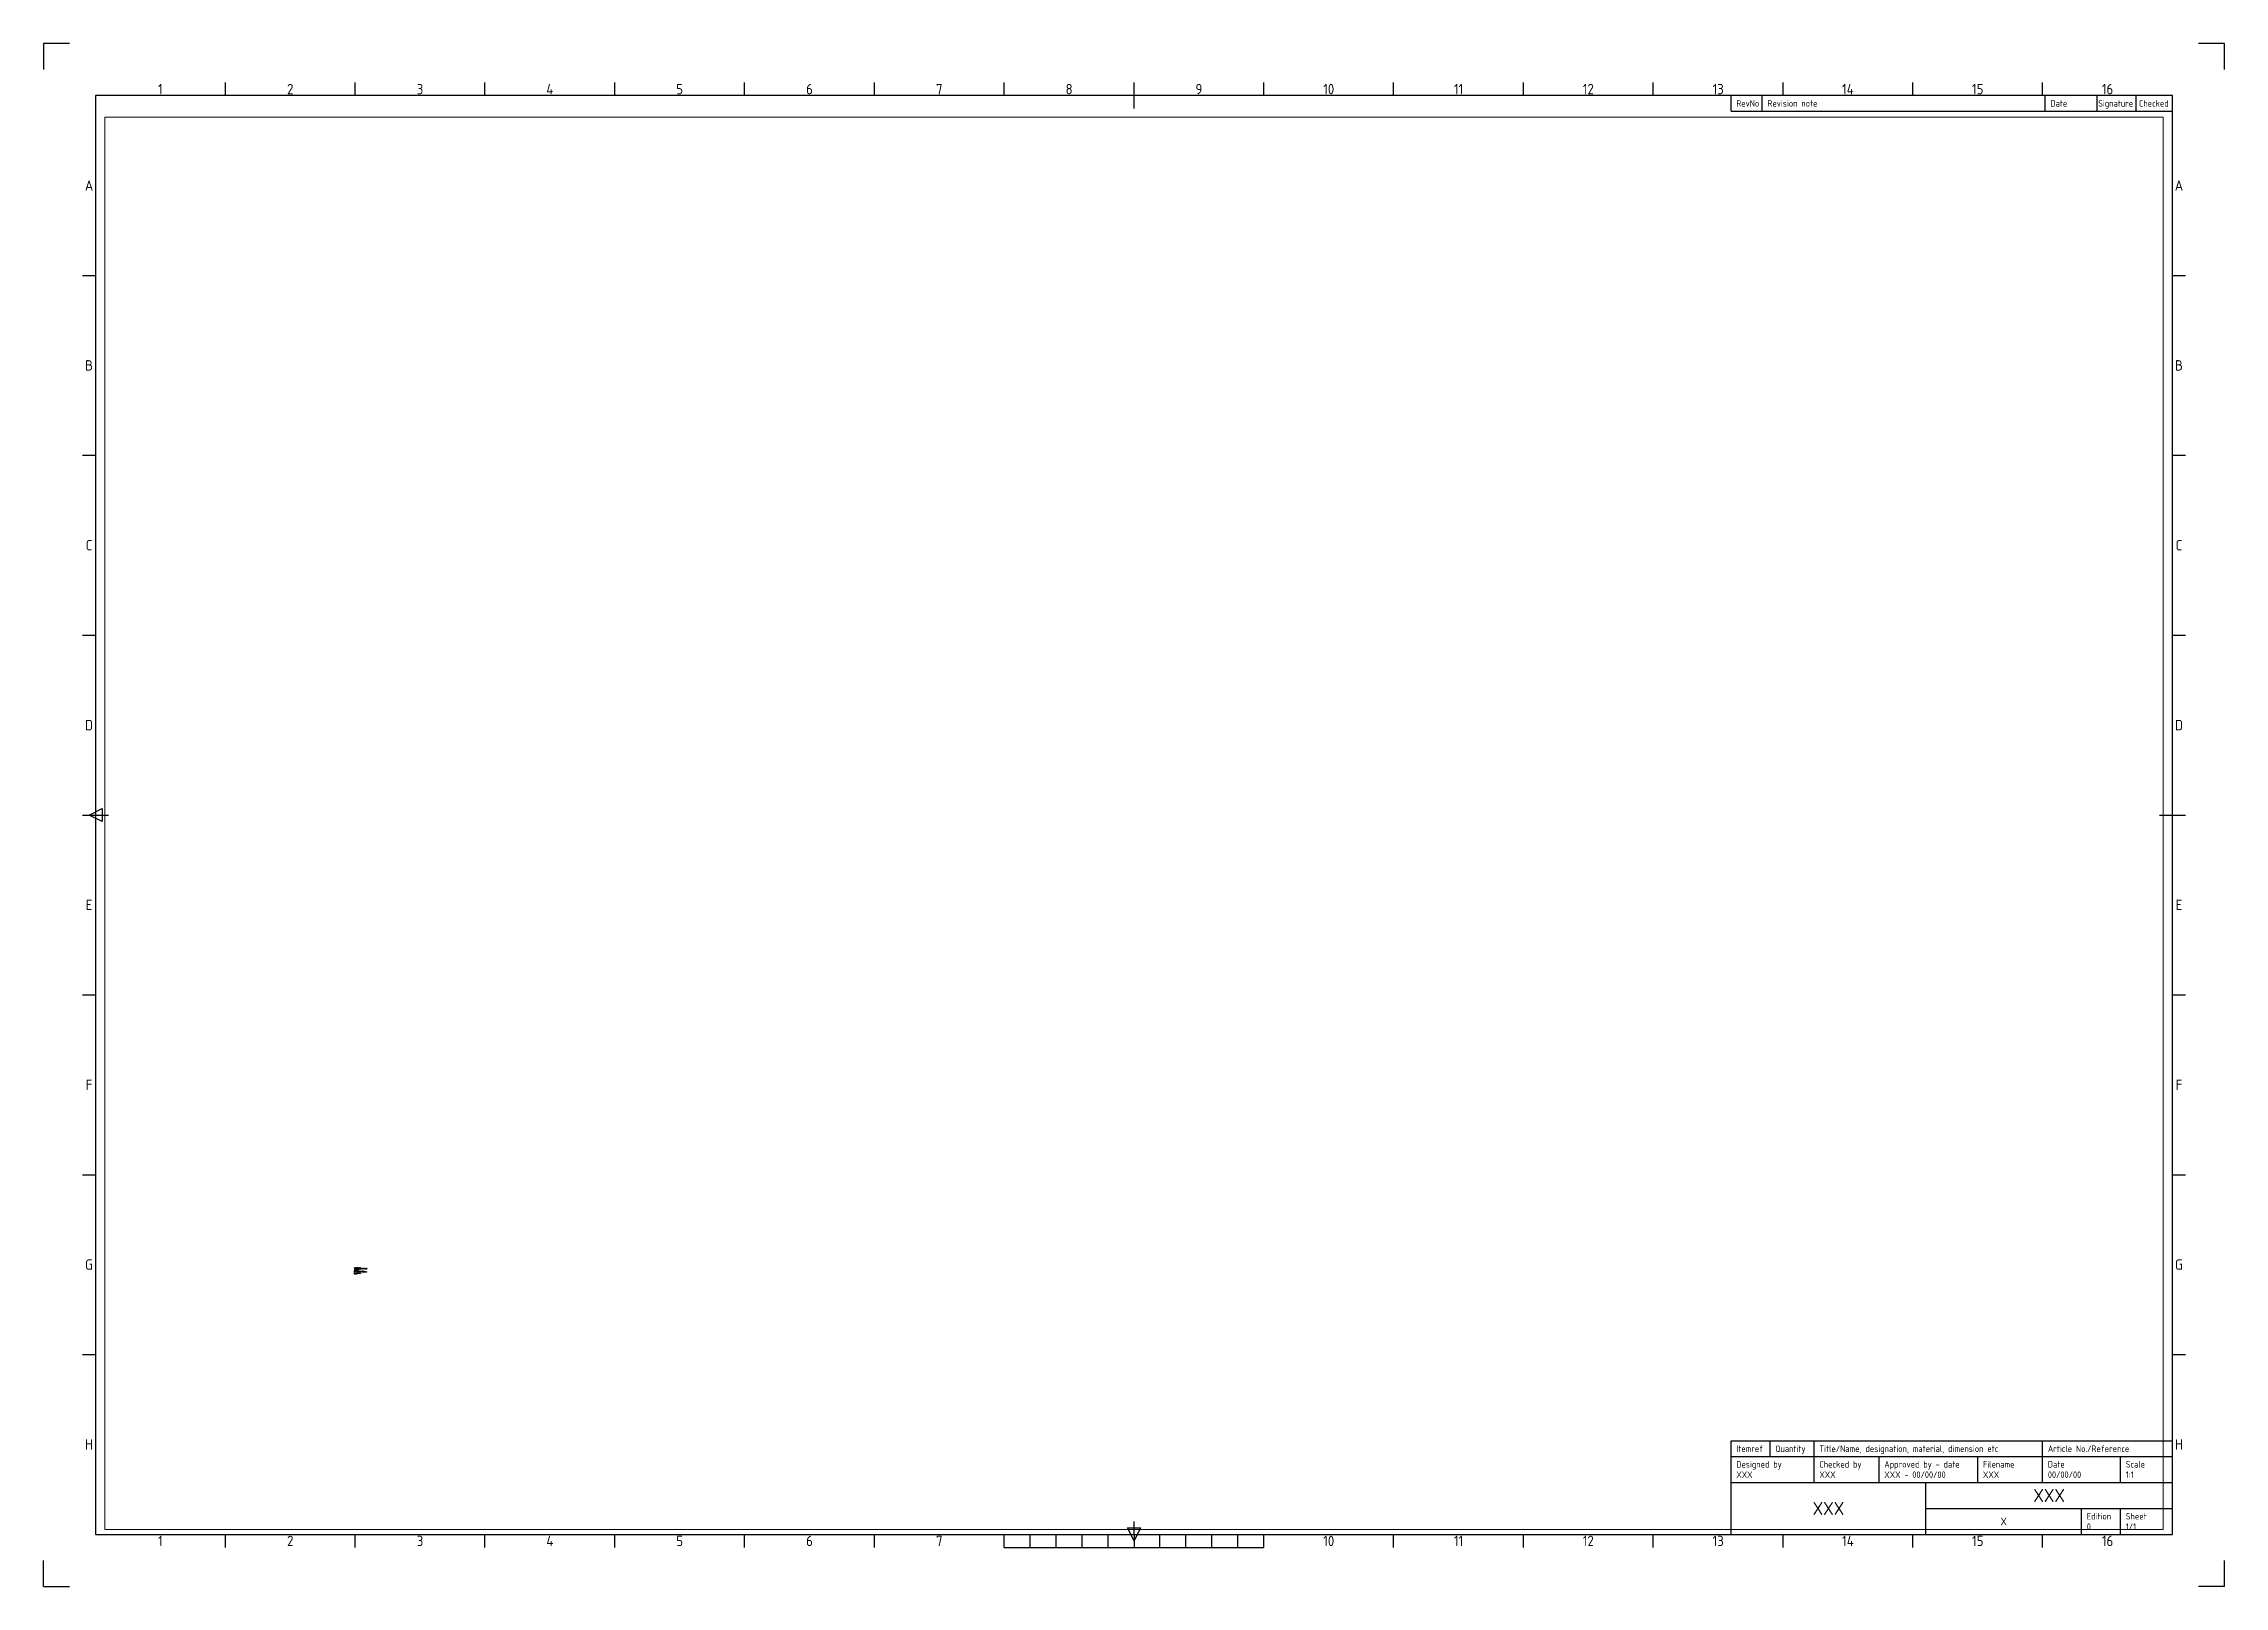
# Paper-space layout 'ISO A1-Layout' of a CAD drawing. Header units: millimetres. Extents: x 0 to 840, y 0 to 594.
# The model-space entities are those that its viewports show. They can reach past a viewport. Long polylines and large blocks are cut down to what shows.
import ezdxf
from ezdxf.enums import TextEntityAlignment as Align

# ---------------------------------------------------------------- set-up
doc = ezdxf.new("R2010")
doc.units = ezdxf.units.MM
doc.layers.add('Ansichtsfenster', color=5, linetype='Continuous')
doc.layers.add('Titelblock', color=7, linetype='Continuous')
doc.styles.add('ISO Proportional', font='isocp.shx')

# ---------------------------------------------------------------- blocks, each defined once
blk = doc.blocks.new('ISO A-Titelblock')
at = {"layer": 'Titelblock'}
for p, q in [((10, 594), (0, 594)), ((0, 594), (0, 584)), ((840, 594), (830, 594)), ((840, 584), (840, 594)), ((820, 574), (20, 574)), ((20, 574), (20, 20)), ((70, 574), (70, 579)), ((120, 574), (120, 579)), ((170, 574), (170, 579)), ((220, 574), (220, 579)), ((270, 574), (270, 579)), ((320, 574), (320, 579)), ((370, 574), (370, 579)), ((420, 569), (420, 579)), ((470, 574), (470, 579)), ((520, 574), (520, 579)), ((570, 574), (570, 579)), ((620, 574), (620, 579)), ((650, 568), (650, 574)), ((662, 568), (662, 574)), ((670, 574), (670, 579)), ((720, 574), (720, 579)), ((770, 574), (770, 579)), ((771, 568), (771, 574)), ((791, 568), (791, 574)), ((806, 568), (806, 574)), ((820, 20), (820, 574)), ((650, 568), (820, 568)), ((15, 504.75), (20, 504.75)), ((820, 504.75), (825, 504.75)), ((15, 435.5), (20, 435.5)), ((820, 435.5), (825, 435.5)), ((15, 366.25), (20, 366.25)), ((820, 366.25), (825, 366.25)), ((15, 297), (25, 297)), ((17.5, 297), (22.5, 299.5)), ((22.5, 294.5), (17.5, 297)), ((22.5, 299.5), (22.5, 294.5)), ((815, 297), (825, 297)), ((15, 227.75), (20, 227.75)), ((820, 227.75), (825, 227.75)), ((15, 158.5), (20, 158.5)), ((820, 158.5), (825, 158.5)), ((15, 89.25), (20, 89.25)), ((820, 89.25), (825, 89.25)), ((650, 56), (820, 56)), ((650, 50), (650, 56)), ((665, 50), (665, 56)), ((682, 50), (682, 56)), ((770, 50), (770, 56)), ((650, 50), (820, 50)), ((650, 20), (650, 50)), ((682, 40), (682, 50)), ((707, 40), (707, 50)), ((745, 40), (745, 50)), ((770, 40), (770, 50)), ((800, 40), (800, 50)), ((650, 40), (820, 40)), ((725, 20), (725, 40)), ((725, 30), (820, 30)), ((785, 20), (785, 30)), ((800, 20), (800, 30)), ((20, 20), (820, 20)), ((70, 15), (70, 20)), ((120, 15), (120, 20)), ((170, 15), (170, 20)), ((220, 15), (220, 20)), ((270, 15), (270, 20)), ((320, 15), (320, 20)), ((370, 15), (370, 20)), ((380, 15), (380, 20)), ((390, 15), (390, 20)), ((400, 15), (400, 20)), ((410, 15), (410, 20)), ((417.5, 22.5), (422.5, 22.5)), ((420, 17.5), (417.5, 22.5)), ((420, 20), (420, 25)), ((422.5, 22.5), (420, 17.5)), ((420, 20), (420, 15)), ((430, 15), (430, 20)), ((440, 15), (440, 20)), ((450, 15), (450, 20)), ((460, 15), (460, 20)), ((470, 15), (470, 20)), ((520, 15), (520, 20)), ((570, 15), (570, 20)), ((620, 15), (620, 20)), ((670, 15), (670, 20)), ((720, 15), (720, 20)), ((770, 15), (770, 20)), ((0, 0), (0, 10)), ((370, 15), (470, 15)), ((840, 0), (840, 10)), ((0, 0), (10, 0)), ((840, 0), (830, 0))]:
    blk.add_line(p, q, dxfattribs=at)
at = {"layer": 'Titelblock', "style": 'ISO Proportional'}
for s, p in [('1', (45, 576.5)), ('2', (95, 576.5)), ('3', (145, 576.5)), ('4', (195, 576.5)), ('5', (245, 576.5)), ('6', (295, 576.5)), ('7', (345, 576.5)), ('8', (395, 576.5)), ('9', (445, 576.5)), ('10', (495, 576.5)), ('11', (545, 576.5)), ('12', (595, 576.5)), ('13', (645, 576.5)), ('14', (695, 576.5)), ('15', (745, 576.5)), ('16', (795, 576.5)), ('A', (17.5, 539.375)), ('A', (822.5, 539.375)), ('B', (17.5, 470.125)), ('B', (822.5, 470.125)), ('C', (17.5, 400.875)), ('C', (822.5, 400.875)), ('D', (17.5, 331.625)), ('D', (822.5, 331.625)), ('E', (17.5, 262.375)), ('E', (822.5, 262.375)), ('F', (17.5, 193.125)), ('F', (822.5, 193.125)), ('G', (17.5, 123.875)), ('G', (822.5, 123.875)), ('H', (17.5, 54.625)), ('H', (822.5, 54.625)), ('1', (45, 17.5)), ('2', (95, 17.5)), ('3', (145, 17.5)), ('4', (195, 17.5)), ('5', (245, 17.5)), ('6', (295, 17.5)), ('7', (345, 17.5)), ('10', (495, 17.5)), ('11', (545, 17.5)), ('12', (595, 17.5)), ('13', (645, 17.5)), ('14', (695, 17.5)), ('15', (745, 17.5)), ('16', (795, 17.5))]:
    blk.add_text(s, height=4, dxfattribs=at).set_placement(p, align=Align.MIDDLE)
for s, p in [('RevNo', (652, 571)), ('Revision note', (664, 571)), ('Date', (773, 571)), ('Signature', (791.361, 571)), ('Checked', (807.083, 571)), ('Itemref', (652, 53)), ('Quantity', (667, 53)), ('Title/Name, designation, material, dimension etc', (684, 53)), ('Article No./Reference', (772, 53)), ('Designed by', (652, 47)), ('Checked by', (684, 47)), ('Approved by - date', (709, 47)), ('Filename', (747, 47)), ('Date', (772, 47)), ('Scale', (802, 47)), ('Edition', (787, 27)), ('Sheet', (802, 27))]:
    blk.add_text(s, height=2.5, dxfattribs=at).set_placement(p, align=Align.MIDDLE_LEFT)
at = {"layer": 'Titelblock', "style": 'ISO Proportional', "flags": 8}
for tag, p in [('DESIGNED_BY', (652, 43)), ('CHECKED_BY', (684, 43)), ('APPROVED_BY_DATE', (709, 43)), ('FILENAME', (747, 43)), ('DATE', (772, 43)), ('SCALE', (802, 43)), ('EDITION', (787, 23)), ('SHEET', (802, 23))]:
    blk.add_attdef(tag, text='', height=2.5, dxfattribs=at).set_placement(p, align=Align.MIDDLE_LEFT)
for tag, height, p in [('TITLE', 5, (772.5, 35)), ('OWNER', 5, (687.5, 30)), ('DRAWING_NUMBER', 3, (755, 25))]:
    blk.add_attdef(tag, text='', height=height, dxfattribs=at).set_placement(p, align=Align.MIDDLE)

msp = doc.modelspace()

# ---------------------------------------------------------------- linework, layer by layer
for p, q in [((63, 10), (64, 9)), ((64, 5), (65, 5)), ((69, 9), (70, 9)), ((72, 6), (72, 5)), ((76, 9), (76, 9)), ((76, 7), (76, 7)), ((85, 11), (83, 7)), ((85, 11), (83, 7)), ((83, 7), (85, 7)), ((83, 7), (85, 7)), ((83, 7), (83, 7)), ((85, 11), (85, 11)), ((85, 8), (85, 8)), ((85, 7), (86, 7)), ((85, 5), (85, 5)), ((86, 7), (86, 7)), ((92, 11), (89, 11)), ((89, 11), (89, 8)), ((89, 7), (90, 7)), ((92, 10), (92, 11)), ((92, 8), (92, 7)), ((98, 10), (99, 10)), ((102, 10), (103, 10)), ((103, 5), (104, 5)), ((116, 7), (116, 6))]:
    msp.add_line(p, q)
for points in [[(19, 16), (17, 16), (17, 15), (15, 15), (17, 21), (19, 21), (22, 15), (20, 15), (19, 16)], [(17, 24), (19, 30), (20, 30), (23, 24), (22, 24), (21, 25), (19, 25), (18, 24), (17, 24)], [(22, 34), (20, 34), (20, 33), (18, 33), (20, 39), (22, 39), (25, 33), (23, 33), (22, 34)], [(19, 17), (18, 19), (18, 17), (19, 17)], [(22, 36), (21, 38), (21, 36), (22, 36)], [(32, 39), (34, 39), (34, 33), (32, 33), (32, 39)], [(39, 34), (37, 34), (36, 33), (35, 33), (37, 39), (39, 39), (41, 33), (39, 33), (39, 34)], [(38, 36), (38, 38), (37, 36), (38, 36)], [(42, 39), (43, 39), (43, 35), (46, 35), (46, 33), (42, 33), (42, 39)], [(50, 24), (50, 30), (54, 30), (54, 29), (51, 29), (51, 27), (54, 27), (54, 26), (51, 26), (51, 24), (54, 24), (54, 24), (50, 24)], [(53, 21), (58, 21), (58, 19), (55, 19), (55, 18), (58, 18), (58, 17), (55, 17), (55, 16), (58, 16), (58, 15), (53, 15), (53, 21)], [(58, 24), (58, 30), (62, 30), (62, 29), (59, 29), (59, 27), (62, 27), (62, 26), (59, 26), (59, 24), (58, 24)], [(62, 21), (66, 21), (66, 19), (64, 19), (64, 18), (66, 18), (66, 17), (64, 17), (64, 15), (62, 15), (62, 21)], [(74, 24), (74, 30), (75, 30), (75, 27), (78, 27), (78, 30), (79, 30), (79, 24), (78, 24), (78, 26), (75, 26), (75, 24), (74, 24)], [(80, 21), (82, 21), (82, 19), (84, 19), (84, 21), (86, 21), (86, 15), (84, 15), (84, 17), (82, 17), (82, 15), (80, 15), (80, 21)], [(83, 24), (83, 30), (83, 30), (83, 24), (83, 24)], [(90, 21), (92, 21), (92, 15), (90, 15), (90, 21)], [(94, 24), (94, 30), (94, 30), (94, 27), (97, 30), (99, 30), (96, 27), (99, 24), (98, 24), (95, 27), (94, 26), (94, 24), (94, 24)], [(102, 24), (102, 30), (102, 30), (102, 24), (105, 24), (105, 24), (102, 24)], [(104, 21), (106, 21), (106, 18), (108, 21), (111, 21), (108, 18), (111, 15), (108, 15), (107, 17), (106, 16), (106, 15), (104, 15), (104, 21)], [(114, 21), (116, 21), (116, 16), (119, 16), (119, 15), (114, 15), (114, 21)], [(118, 24), (118, 30), (118, 30), (122, 25), (122, 30), (122, 30), (122, 24), (122, 24), (118, 28), (118, 24), (118, 24)], [(122, 21), (125, 21), (126, 17), (127, 21), (129, 21), (129, 15), (128, 15), (128, 19), (126, 15), (125, 15), (124, 19), (124, 15), (122, 15), (122, 21)], [(133, 21), (135, 21), (137, 17), (137, 21), (139, 21), (139, 15), (137, 15), (135, 18), (135, 15), (133, 15), (133, 21)], [(169, 24), (169, 29), (167, 29), (167, 30), (172, 30), (172, 29), (170, 29), (170, 24), (169, 24)], [(189, 21), (195, 21), (195, 19), (193, 19), (193, 15), (191, 15), (191, 19), (189, 19), (189, 21)], [(208, 21), (209, 21), (211, 16), (212, 21), (214, 21), (212, 15), (210, 15), (208, 21)], [(217, 21), (219, 21), (219, 17), (220, 21), (222, 21), (223, 17), (223, 21), (225, 21), (224, 15), (222, 15), (221, 18), (220, 15), (218, 15), (217, 21)], [(228, 21), (230, 21), (231, 19), (232, 21), (234, 21), (233, 18), (235, 15), (232, 15), (231, 17), (230, 15), (228, 15), (230, 18), (228, 21)], [(237, 21), (239, 21), (241, 19), (242, 21), (244, 21), (242, 17), (242, 15), (240, 15), (240, 17), (237, 21)], [(247, 21), (252, 21), (252, 19), (249, 16), (252, 16), (252, 15), (247, 15), (247, 16), (250, 19), (247, 19), (247, 21)]]:
    msp.add_lwpolyline(points, close=True)
for points in [[(17, 82), (19, 88), (19, 88), (21, 82)], [(17, 54), (18, 55), (19, 55), (19, 49)], [(18, 84), (21, 84)], [(18, 69), (19, 70), (19, 70), (19, 64)], [(23, 97), (23, 93)], [(30, 97), (32, 93), (32, 93), (33, 97)], [(36, 73), (36, 79)], [(44, 97), (45, 97)], [(46, 70), (44, 66), (47, 66)], [(46, 55), (44, 51), (46, 51)], [(47, 93), (46, 97)], [(46, 67), (46, 64)], [(46, 52), (46, 49)], [(61, 82), (58, 82), (58, 88), (61, 88)], [(58, 85), (60, 85)], [(58, 79), (58, 73)], [(63, 10), (64, 11), (65, 11), (65, 5)], [(64, 9), (64, 10), (64, 10), (64, 5)], [(67, 82), (67, 88), (70, 88)], [(67, 85), (70, 85)], [(70, 55), (70, 55), (73, 55), (73, 55), (71, 49)], [(71, 70), (71, 70), (73, 70), (73, 70), (72, 64)], [(74, 77), (75, 77)], [(85, 8), (85, 7)], [(85, 8), (85, 7)], [(85, 7), (85, 5)], [(85, 7), (86, 7)], [(85, 7), (85, 5)], [(86, 99), (86, 93), (88, 93)], [(87, 82), (87, 88)], [(87, 85), (90, 85)], [(90, 88), (90, 82)], [(92, 10), (90, 10), (90, 9)], [(91, 73), (91, 79)], [(94, 98), (95, 99), (95, 99), (95, 93)], [(97, 88), (97, 82)], [(97, 54), (98, 55), (98, 55), (98, 49)], [(98, 69), (99, 70), (99, 70), (99, 64)], [(101, 79), (101, 79)], [(101, 77), (101, 73)], [(102, 10), (102, 11), (106, 11), (106, 10), (104, 5)], [(103, 10), (103, 10), (105, 10), (105, 10), (103, 5)], [(107, 99), (107, 93)], [(108, 79), (108, 79)], [(109, 93), (109, 99), (109, 99), (112, 93), (112, 93), (112, 99)], [(113, 88), (113, 82)], [(113, 84), (116, 88)], [(114, 99), (117, 99)], [(115, 99), (115, 93)], [(115, 86), (116, 82)], [(115, 79), (115, 73)], [(115, 74), (118, 77)], [(116, 75), (118, 73)], [(122, 93), (119, 93), (119, 99), (122, 99)], [(119, 96), (121, 96)], [(123, 88), (123, 82), (125, 82)], [(125, 96), (127, 93)], [(129, 93), (129, 99), (129, 99), (132, 93), (132, 93), (132, 99)], [(132, 82), (132, 88), (132, 88), (134, 84), (134, 84), (136, 88), (136, 88), (136, 82)], [(132, 77), (132, 73)], [(143, 82), (143, 88), (143, 88), (146, 82), (146, 82), (146, 88)], [(144, 73), (144, 77)], [(163, 77), (163, 71)], [(175, 83), (176, 82)], [(175, 77), (175, 71)], [(182, 77), (182, 73)], [(185, 85), (186, 82)], [(199, 77), (200, 77)], [(202, 88), (205, 88)], [(203, 88), (203, 82)], [(209, 77), (209, 73)], [(216, 77), (217, 73), (217, 73), (218, 77)], [(224, 88), (222, 82), (222, 82), (221, 88)], [(224, 77), (225, 73), (225, 73), (226, 77), (227, 77), (228, 73), (228, 73), (229, 77)], [(235, 88), (234, 82), (234, 82), (232, 88), (232, 88), (231, 82), (231, 82), (229, 88)], [(237, 77), (235, 73)], [(237, 73), (235, 77)], [(244, 88), (241, 82)], [(244, 82), (241, 88)], [(245, 73), (243, 77)], [(251, 84), (250, 88)], [(253, 88), (251, 84), (251, 82)], [(252, 77), (255, 77), (255, 77), (252, 73), (252, 73), (255, 73)], [(259, 88), (262, 88), (262, 88), (259, 82), (259, 82), (262, 82)], [(13, -12), (14, -9), (14, -9), (15, -12)], [(13, -11), (15, -11)], [(13, -18), (14, -18), (14, -18), (14, -21)], [(23, -17), (23, -14)], [(27, -18), (26, -20), (28, -20)], [(28, -19), (28, -21)], [(35, -12), (33, -12), (33, -9), (35, -9)], [(33, -11), (34, -11)], [(33, -14), (33, -17)], [(38, -12), (38, -9), (39, -9)], [(38, -11), (39, -11)], [(40, -18), (40, -18), (41, -18), (41, -18), (40, -21)], [(41, -15), (42, -15)], [(48, -12), (48, -9)], [(48, -11), (49, -11)], [(49, -9), (49, -12)], [(50, -17), (50, -14)], [(53, -9), (53, -12)], [(53, -18), (54, -18), (54, -18), (54, -21)], [(55, -14), (55, -14)], [(55, -15), (55, -17)], [(58, -14), (58, -14)], [(61, -9), (61, -12)], [(61, -11), (62, -9)], [(62, -10), (63, -12)], [(62, -14), (62, -17)], [(62, -16), (63, -15)], [(63, -15), (63, -17)], [(66, -9), (66, -12), (67, -12)], [(70, -12), (70, -9), (70, -9), (71, -11), (71, -11), (72, -9), (72, -9), (72, -12)], [(70, -15), (70, -17)], [(76, -12), (76, -9), (76, -9), (77, -12), (77, -12), (77, -9)], [(76, -17), (76, -15)], [(86, -15), (86, -18)], [(92, -12), (92, -12)], [(92, -15), (92, -18)], [(95, -15), (95, -17)], [(97, -11), (97, -12)], [(104, -15), (104, -15)], [(105, -9), (107, -9)], [(106, -9), (106, -12)], [(109, -15), (109, -17)], [(112, -15), (113, -17), (113, -17), (113, -15)], [(116, -9), (116, -12), (115, -12), (115, -9)], [(116, -15), (117, -17), (117, -17), (118, -15), (118, -15), (118, -17), (118, -17), (119, -15)], [(122, -9), (121, -12), (121, -12), (121, -9), (120, -9), (120, -12), (120, -12), (119, -9)], [(123, -15), (122, -17)], [(123, -17), (122, -15)], [(126, -9), (125, -12)], [(126, -12), (125, -9)], [(127, -17), (126, -15)], [(130, -11), (129, -9)], [(131, -9), (130, -11), (130, -12)], [(130, -15), (132, -15), (132, -15), (130, -17), (130, -17), (132, -17)], [(134, -9), (135, -9), (135, -9), (134, -12), (134, -12), (135, -12)]]:
    msp.add_lwpolyline(points)
for points in [[(19, 96), (21, 96), (21, 94, -0.414214), (19, 93, -0.414214), (18, 94), (18, 97, -0.39374), (19, 99, -0.393885), (21, 97)], [(23, 96, -0.056491), (23, 96, -0.077347), (23, 97, -0.090515), (23, 97, -0.083373), (24, 97, -0.153943), (24, 97, -0.128461), (24, 96)], [(25, 54, -0.413934), (27, 55, -0.414213), (28, 54, -0.057375), (28, 54, -0.072642), (28, 54), (26, 50), (26, 49), (28, 49)], [(29, 93, -0.081656), (28, 93, -0.101462), (27, 93, -0.095185), (27, 93, -0.093951), (26, 93, -0.099901), (26, 93, -0.082275), (26, 94, -0.096629), (26, 94, -0.091947), (26, 95, -0.10681), (27, 95, -0.054681), (27, 95, 0.053006), (28, 95, 0.133952), (28, 95, 0.067613), (29, 96, 0.096281), (29, 96, 0.105957), (29, 96, 0.091037), (28, 96, 0.095613), (28, 97, 0.09785), (27, 97, 0.054625), (27, 97, 0.066346), (27, 97, 0.070989), (26, 96, 0.065223), (26, 96)], [(26, 69, -0.413934), (27, 70, -0.414213), (29, 69, -0.057375), (29, 69, -0.072642), (28, 69), (26, 65), (26, 64), (29, 64)], [(29, 73, -0.081656), (28, 73, -0.101462), (28, 73, -0.095185), (27, 73, -0.093951), (27, 73, -0.099901), (27, 73, -0.082275), (27, 74, -0.096629), (27, 74, -0.091947), (27, 75, -0.10681), (27, 75, -0.054681), (28, 75, 0.053006), (29, 75, 0.133952), (29, 75, 0.067613), (29, 76, 0.096281), (29, 76, 0.105957), (29, 76, 0.091037), (29, 77, 0.095613), (28, 77, 0.09785), (28, 77, 0.054625), (28, 77, 0.066346), (27, 77, 0.070989), (27, 77, 0.065223), (27, 76)], [(28, 88), (29, 88, -0.105322), (30, 88, -0.097395), (30, 87, -0.093017), (31, 87, -0.096785), (31, 86, -0.19899), (30, 85, -0.094908), (30, 85, -0.098333), (29, 85), (28, 85)], [(29, 85, -0.097966), (30, 85, -0.096668), (30, 84, -0.091695), (31, 84, -0.098648), (31, 83, -0.098558), (31, 83, -0.097817), (30, 82, -0.193128), (29, 82), (28, 82), (28, 88)], [(29, 96), (29, 93, 0.073572), (29, 93, 0.111443), (29, 93, 0.121344), (29, 93, 0.088361), (29, 93)], [(29, 76), (29, 73, 0.073572), (29, 73, 0.111443), (29, 73, 0.121344), (29, 73, 0.088361), (30, 73)], [(35, 96, -0.413928), (36, 97, -0.414214), (37, 96), (37, 94, -0.414784), (36, 93, -0.415069), (35, 94), (35, 96)], [(35, 69, -0.414061), (36, 70, -0.414068), (38, 69), (38, 69, -0.476431), (36, 68, -0.457716), (38, 66), (38, 66, -0.412562), (36, 64, -0.412539), (35, 66)], [(35, 54, -0.414061), (36, 55, -0.414068), (37, 54), (37, 54, -0.476431), (36, 53, -0.457716), (37, 51), (37, 51, -0.412562), (36, 49, -0.412539), (35, 51)], [(36, 76, -0.414214), (38, 77, -0.414214), (39, 76), (39, 74, -0.413929), (38, 73, -0.413929), (36, 74)], [(41, 83, -0.185722), (40, 82, -0.189144), (39, 82, -0.188691), (38, 82, -0.185217), (38, 83), (38, 86, -0.186359), (38, 87, -0.189849), (39, 88, -0.190463), (40, 88, -0.18706), (41, 87)], [(42, 96, 0.08533), (41, 97, 0.113452), (41, 97, 0.090468), (40, 97, 0.111024), (40, 96, 0.09107), (39, 96, 0.104148), (39, 96, 0.237883), (40, 95, 0.080942), (40, 95, 0.049379), (41, 95, -0.049424), (41, 95, -0.080221), (42, 95, -0.233735), (42, 94, -0.086692), (42, 93, -0.094873), (42, 93, -0.097622), (41, 93, -0.084354), (41, 93, -0.053184), (40, 93, -0.072745), (40, 93, -0.086944), (39, 93, -0.083307), (39, 93)], [(44, 98), (44, 93, 0.082562), (44, 93, 0.111391), (44, 93, 0.106519), (44, 93, 0.074742), (45, 93)], [(49, 97), (47, 91, -0.078125), (47, 91, -0.086713), (47, 91, -0.07711), (46, 91, -0.058294), (46, 91)], [(48, 74, -0.414214), (47, 73, -0.414214), (46, 74), (46, 76, -0.414356), (47, 77, -0.414356), (48, 76)], [(48, 82), (48, 88), (49, 88, -0.210173), (50, 88, -0.206044), (51, 87), (51, 83, -0.205965), (50, 82, -0.210092), (49, 82), (48, 82)], [(50, 99), (50, 93, 0.078886), (50, 93, 0.111541), (50, 93, 0.112204), (51, 93, 0.079921), (51, 93), (51, 93)], [(55, 93, -0.332366), (54, 93, -0.332296), (53, 94), (53, 96, -0.415214), (54, 97, -0.4152), (55, 96), (55, 95), (53, 95)], [(56, 70), (53, 70), (53, 68, -0.05962), (54, 68, -0.071806), (54, 68, -0.074385), (54, 68, -0.065302), (54, 68), (54, 68, -0.41149), (56, 67), (56, 66, -0.414505), (55, 64, -0.414505), (53, 66)], [(55, 55), (53, 55), (53, 53, -0.05962), (53, 53, -0.071806), (53, 53, -0.074385), (54, 53, -0.065302), (54, 53), (54, 53, -0.41149), (55, 52), (55, 51, -0.414505), (54, 49, -0.414505), (53, 51)], [(58, 74, -0.414214), (56, 73, -0.414214), (55, 74), (55, 76, -0.414499), (56, 77, -0.414499), (58, 76)], [(65, 96, -0.414214), (64, 95, -0.414214), (62, 96), (62, 98, -0.414214), (64, 99, -0.414214), (65, 98), (65, 94, -0.386654), (64, 93, -0.386998), (62, 94)], [(62, 67), (62, 67, -0.416462), (63, 68, -0.416462), (65, 67), (65, 66), (65, 66, -0.415899), (63, 64, -0.415899), (62, 66), (62, 69, -0.377724), (63, 70, -0.377613), (65, 69)], [(62, 52), (62, 52, -0.416462), (63, 53, -0.416462), (64, 52), (64, 51), (64, 51, -0.415899), (63, 49, -0.415899), (62, 51), (62, 54, -0.377724), (63, 55, -0.377613), (64, 54)], [(67, 73, -0.332366), (66, 73, -0.332296), (65, 74), (65, 76, -0.415214), (66, 77, -0.4152), (67, 76), (67, 75), (65, 75)], [(67, 97), (67, 98, -0.414214), (68, 99, -0.414214), (69, 98), (69, 97, -0.414661), (68, 96, -0.414662), (67, 97)], [(67, 94), (67, 95, -0.414214), (68, 96, -0.414214), (69, 95), (69, 94, -0.414214), (68, 93, -0.414214), (67, 94)], [(69, 9, -0.413934), (70, 11, -0.414641), (72, 9, -0.057697), (72, 9, -0.073379), (72, 9), (70, 6), (72, 6)], [(70, 9, -0.413934), (70, 10, -0.414213), (71, 9, -0.057375), (71, 9, -0.072642), (71, 9), (69, 6), (69, 5), (72, 5)], [(74, 73), (74, 78, -0.083916), (75, 78, -0.105281), (75, 79, -0.096472), (75, 79, -0.068604), (75, 79)], [(76, 9, -0.414061), (77, 11, -0.412317), (79, 9), (79, 9, -0.267949), (79, 8, -0.267949), (79, 7), (79, 7, -0.41237), (77, 5, -0.412539), (76, 7, -0.412539)], [(76, 9, -0.407766), (77, 10, -0.414068), (78, 9), (78, 9, -0.476431), (77, 8, -0.457716), (78, 7), (78, 7, -0.412562), (77, 6, -0.40954), (76, 7)], [(78, 85), (80, 85), (80, 83, -0.196991), (79, 82, -0.200835), (78, 82, -0.200835), (77, 82, -0.196991), (77, 83), (77, 86, -0.187889), (77, 87, -0.191441), (78, 88, -0.191976), (79, 88, -0.188472), (80, 87)], [(79, 54), (79, 54, -0.414214), (81, 55, -0.414214), (82, 54), (82, 54, -0.414661), (81, 53, -0.414662), (79, 54)], [(79, 51), (79, 51, -0.414214), (81, 53, -0.414214), (82, 51), (82, 51, -0.414214), (81, 49, -0.414214), (79, 51)], [(80, 69), (80, 69, -0.414214), (81, 70, -0.414214), (82, 69), (82, 69, -0.414661), (81, 68, -0.414662), (80, 69)], [(80, 66), (80, 66, -0.414214), (81, 68, -0.414214), (82, 66), (82, 66, -0.414214), (81, 64, -0.414214), (80, 66)], [(84, 97, 0.083014), (83, 98, 0.088226), (83, 98, 0.092599), (83, 99, 0.087907), (82, 99, 0.094155), (82, 99, 0.095498), (81, 98, 0.099854), (81, 98, 0.096567), (81, 97, 0.101191), (81, 97, 0.091071), (81, 97, 0.065429), (81, 96, 0.043685), (82, 96, -0.0467), (83, 96, -0.068065), (83, 95, -0.090181), (84, 95, -0.095122), (84, 94, -0.100539), (83, 94, -0.102662), (83, 93, -0.097327), (83, 93, -0.098191), (82, 93, -0.195352), (81, 93, -0.103215), (81, 94, -0.099156), (81, 94)], [(84, 74, -0.413927), (83, 73, -0.414214), (82, 74), (82, 76, -0.414214), (83, 77, -0.413927), (84, 76)], [(84, 77), (84, 72, -0.334651), (83, 71, -0.334293), (82, 71)], [(91, 53, -0.414214), (90, 52, -0.414214), (88, 53), (88, 54, -0.414214), (90, 55, -0.414214), (91, 54), (91, 51, -0.386654), (90, 49, -0.386998), (89, 50)], [(92, 68, -0.414214), (90, 67, -0.414214), (89, 68), (89, 69, -0.414214), (90, 70, -0.414214), (92, 69), (92, 66, -0.386654), (90, 64, -0.386998), (89, 65)], [(92, 99), (90, 99), (90, 96, -0.05962), (90, 96, -0.071806), (90, 96, -0.074385), (91, 97, -0.065302), (91, 97), (91, 97, -0.41149), (92, 95), (92, 94, -0.414505), (91, 93, -0.414505), (90, 94)], [(90, 8, -0.05962), (90, 8, -0.071806), (90, 9, -0.074385), (90, 9, -0.065302), (91, 9), (91, 9, -0.41149), (92, 8), (92, 7, -0.414505), (91, 6, -0.414505), (90, 7)], [(91, 76, -0.414214), (93, 77, -0.414214), (94, 76), (94, 73)], [(96, 9, -0.658262), (99, 8), (99, 7, -0.41547), (97, 5, -0.41547), (96, 7), (96, 8, -0.267949), (96, 8), (96, 9, -0.379309), (97, 11, -0.377613), (99, 10, -0.377613)], [(96, 9), (96, 9, -0.377724), (97, 10, -0.377613), (98, 10)], [(96, 8), (96, 8, -0.416462), (97, 9, -0.416462), (98, 8), (98, 7), (98, 7, -0.415899), (97, 6, -0.415899), (96, 7), (96, 8)], [(97, 98, -0.414061), (98, 99, -0.414068), (100, 98), (100, 97, -0.476431), (98, 96, -0.457716), (100, 95), (100, 94, -0.412562), (98, 93, -0.412539), (97, 94)], [(100, 51), (100, 54, -0.414214), (102, 55, -0.414214), (103, 54), (103, 51, -0.414214), (102, 49, -0.414214), (100, 51)], [(101, 66), (101, 69, -0.414214), (102, 70, -0.414214), (103, 69), (103, 66, -0.414214), (102, 64, -0.414214), (101, 66)], [(106, 88), (106, 83, -0.179255), (106, 82, -0.182508), (105, 82, -0.183318), (104, 82, -0.180292), (103, 83)], [(108, 77), (108, 71, -0.211178), (108, 71, -0.072213), (108, 71, -0.053417), (108, 71)], [(109, 8, -0.138617), (109, 9), (109, 9, -0.414214), (111, 11, -0.414214), (112, 9), (112, 9, -0.139191), (112, 8, -0.139191)], [(112, 8, -0.154347), (112, 7), (112, 7, -0.414214), (111, 5, -0.414214), (109, 7), (109, 7, -0.154347), (109, 8, -0.154347)], [(110, 9), (110, 9, -0.414214), (111, 10, -0.414214), (111, 9), (111, 9, -0.414661), (111, 8, -0.414662), (110, 9)], [(110, 7), (110, 7, -0.414214), (111, 8, -0.414214), (111, 7), (111, 7, -0.414214), (111, 6, -0.414214), (110, 7)], [(116, 7, -0.267949), (116, 9), (116, 9, -0.414214), (117, 11, -0.414214), (119, 9), (119, 7, -0.383859), (118, 5, -0.386998), (116, 6, -0.386998)], [(118, 9, -0.414214), (117, 8, -0.414214), (116, 9), (116, 9, -0.414214), (117, 10, -0.414214), (118, 9), (118, 9)], [(118, 7, -0.148429), (117, 7, -0.176219), (116, 7, -0.267949)], [(118, 7), (118, 7, -0.386654), (117, 6, -0.386998), (116, 7)], [(123, 7), (123, 9, -0.414214), (124, 10, -0.414214), (125, 9), (125, 7, -0.414214), (124, 6, -0.414214), (123, 7)], [(124, 93), (124, 99), (125, 99, -0.414214), (127, 97, -0.414214), (125, 96), (124, 96)], [(124, 79), (124, 74, 0.078886), (124, 73, 0.111541), (124, 73, 0.112204), (125, 73, 0.079921), (125, 73), (125, 73)], [(132, 76, -0.096867), (132, 76, -0.096459), (132, 76, -0.095709), (132, 77, -0.091737), (133, 77, -0.095922), (133, 77, -0.103019), (134, 76, -0.0956), (134, 76, -0.099845), (134, 76), (134, 73)], [(134, 76, -0.098259), (134, 76, -0.09777), (134, 77, -0.095525), (135, 77, -0.091509), (135, 77, -0.092787), (136, 77, -0.102139), (136, 77, -0.096583), (136, 76, -0.095891), (137, 76), (137, 73)], [(144, 76, -0.414214), (145, 77, -0.414214), (146, 76), (146, 73)], [(153, 83), (153, 86, -0.196991), (154, 87, -0.200835), (155, 88, -0.200835), (156, 87, -0.196991), (156, 86), (156, 83, -0.196991), (156, 82, -0.200835), (155, 82, -0.200835), (154, 82, -0.196991), (153, 83)], [(153, 76, -0.413928), (154, 77, -0.414214), (156, 76), (156, 74, -0.414784), (154, 73, -0.415069), (153, 74), (153, 76)], [(163, 82), (163, 88), (165, 88, -0.200835), (166, 87, -0.196991), (166, 86, -0.196991), (166, 85, -0.200835), (165, 85), (163, 85)], [(163, 76, -0.413928), (164, 77, -0.414214), (165, 76), (165, 74, -0.414784), (164, 73, -0.415069), (163, 74)], [(175, 74, -0.414214), (174, 73, -0.414214), (172, 74), (172, 76, -0.414499), (174, 77, -0.414499), (175, 76)], [(173, 83), (173, 86, -0.196991), (173, 87, -0.200835), (175, 88, -0.200835), (176, 87, -0.196991), (176, 86), (176, 83, -0.196991), (176, 82, -0.200835), (175, 82, -0.200835), (173, 82, -0.196991), (173, 83)], [(182, 76, -0.056491), (182, 76, -0.077347), (182, 77, -0.090515), (182, 77, -0.083373), (183, 77, -0.153943), (183, 77, -0.128461), (183, 76)], [(183, 82), (183, 88), (185, 88, -0.200835), (186, 87, -0.196991), (186, 86, -0.196991), (186, 85, -0.200835), (185, 85), (183, 85)], [(192, 76, 0.08533), (191, 77, 0.113452), (191, 77, 0.090468), (190, 77, 0.111024), (190, 77, 0.09107), (190, 76, 0.104148), (190, 76, 0.237883), (190, 75, 0.080942), (190, 75, 0.049379), (191, 75, -0.049424), (191, 75, -0.080221), (192, 75, -0.233735), (192, 74, -0.086692), (192, 74, -0.094873), (192, 73, -0.097622), (191, 73, -0.084354), (191, 73, -0.053184), (190, 73, -0.072745), (190, 73, -0.086944), (190, 73, -0.083307), (190, 74)], [(196, 86, 0.081951), (195, 87, 0.087724), (195, 88, 0.093239), (195, 88, 0.089117), (194, 88, 0.095434), (194, 88, 0.096079), (193, 87, 0.09928), (193, 87, 0.095275), (193, 86, 0.099848), (193, 86, 0.090545), (193, 86, 0.065634), (193, 85, 0.044077), (194, 85, -0.047109), (195, 85, -0.068237), (195, 84, -0.089603), (195, 84, -0.093846), (196, 83, -0.099204), (195, 83, -0.102131), (195, 82, -0.097878), (195, 82, -0.099518), (194, 82, -0.097948), (194, 82, -0.097452), (193, 82, -0.102664), (193, 83, -0.097833), (193, 83)], [(199, 78), (199, 74, 0.082562), (199, 73, 0.111391), (199, 73, 0.106519), (199, 73, 0.074742), (200, 73)], [(209, 74, -0.415072), (208, 73, -0.415072), (207, 74), (207, 77)], [(214, 88), (214, 83, -0.196991), (214, 82, -0.200835), (213, 82, -0.200835), (212, 82, -0.196991), (211, 83), (211, 88)], [(246, 77), (244, 71, -0.078125), (244, 71, -0.086713), (244, 71, -0.07711), (244, 71, -0.058294), (243, 71)], [(17, -18, -0.413934), (18, -18, -0.414213), (19, -18, -0.057375), (19, -19, -0.072642), (19, -19), (17, -21), (17, -21), (19, -21)], [(18, -9), (19, -9, -0.105322), (19, -9, -0.097395), (20, -9, -0.093017), (20, -10, -0.096785), (20, -10, -0.19899), (20, -10, -0.094908), (19, -11, -0.098333), (19, -11), (18, -11)], [(19, -11, -0.097966), (19, -11, -0.096668), (20, -11, -0.091695), (20, -11, -0.098648), (20, -11, -0.098558), (20, -12, -0.097817), (20, -12, -0.193128), (19, -12), (18, -12), (18, -9)], [(19, -16, -0.081656), (19, -17, -0.101462), (18, -17, -0.095185), (18, -17, -0.093951), (18, -16, -0.099901), (18, -16, -0.082275), (18, -16, -0.096629), (18, -16, -0.091947), (18, -16, -0.10681), (18, -16, -0.054681), (18, -16, 0.053006), (19, -15, 0.133952), (19, -15, 0.067613), (19, -15, 0.096281), (19, -15, 0.105957), (19, -15, 0.091037), (19, -15, 0.095613), (19, -15, 0.09785), (18, -15, 0.054625), (18, -15, 0.066346), (18, -15, 0.070989), (18, -15, 0.065223), (18, -15)], [(19, -15), (19, -16, 0.073572), (19, -16, 0.111443), (19, -17, 0.121344), (19, -17, 0.088361), (19, -17)], [(22, -18, -0.414061), (23, -18, -0.414068), (23, -18), (23, -19, -0.476431), (23, -19, -0.457716), (23, -20), (23, -20, -0.412562), (23, -21, -0.412539), (22, -20)], [(25, -12, -0.185722), (25, -12, -0.189144), (24, -12, -0.188691), (24, -12, -0.185217), (23, -11), (23, -10, -0.186359), (24, -9, -0.189849), (24, -9, -0.190463), (25, -9, -0.18706), (25, -10)], [(23, -15, -0.414214), (23, -15, -0.414214), (24, -15), (24, -16, -0.413929), (23, -17, -0.413929), (23, -16)], [(29, -16, -0.414214), (28, -17, -0.414214), (27, -16), (27, -15, -0.414356), (28, -15, -0.414356), (29, -15)], [(28, -12), (28, -9), (29, -9, -0.210173), (30, -9, -0.206044), (30, -10), (30, -11, -0.205965), (30, -12, -0.210092), (29, -12), (28, -12)], [(32, -18), (31, -18), (31, -19, -0.05962), (31, -19, -0.071806), (31, -19, -0.074385), (31, -19, -0.065302), (32, -19), (32, -19, -0.41149), (32, -20), (32, -20, -0.414505), (32, -21, -0.414505), (31, -20)], [(33, -16, -0.414214), (33, -17, -0.414214), (32, -16), (32, -15, -0.414499), (33, -15, -0.414499), (33, -15)], [(35, -20), (35, -20, -0.416462), (36, -19, -0.416462), (37, -20), (37, -20), (37, -20, -0.415899), (36, -21, -0.415899), (35, -20), (35, -18, -0.377724), (36, -18, -0.377613), (37, -18)], [(38, -16, -0.332366), (37, -17, -0.332296), (37, -16), (37, -15, -0.415214), (37, -15, -0.4152), (38, -15), (38, -16), (37, -16)], [(42, -17), (42, -14, -0.083916), (42, -14, -0.105281), (42, -14, -0.096472), (42, -14, -0.068604), (42, -14)], [(43, -11), (44, -11), (44, -11, -0.196991), (44, -12, -0.200835), (43, -12, -0.200835), (43, -12, -0.196991), (43, -11), (43, -10, -0.187889), (43, -9, -0.191441), (43, -9, -0.191976), (44, -9, -0.188472), (44, -10)], [(44, -19), (44, -18, -0.414214), (45, -18, -0.414214), (46, -18), (46, -19, -0.414661), (45, -19, -0.414662), (44, -19)], [(44, -20), (44, -20, -0.414214), (45, -19, -0.414214), (46, -20), (46, -20, -0.414214), (45, -21, -0.414214), (44, -20)], [(47, -16, -0.413927), (46, -17, -0.414214), (45, -16), (45, -15, -0.414214), (46, -15, -0.413927), (47, -15)], [(47, -15), (47, -17, -0.334651), (46, -18, -0.334293), (45, -17)], [(50, -19, -0.414214), (50, -20, -0.414214), (49, -19), (49, -18, -0.414214), (50, -18, -0.414214), (50, -18), (50, -20, -0.386654), (50, -21, -0.386998), (49, -20)], [(50, -15, -0.414214), (51, -15, -0.414214), (51, -15), (51, -17)], [(55, -20), (55, -18, -0.414214), (56, -18, -0.414214), (56, -18), (56, -20, -0.414214), (56, -21, -0.414214), (55, -20)], [(57, -9), (57, -11, -0.179255), (57, -12, -0.182508), (57, -12, -0.183318), (56, -12, -0.180292), (56, -12)], [(58, -15), (58, -17, -0.211178), (58, -18, -0.072213), (58, -18, -0.053417), (58, -18)], [(66, -14), (66, -16, 0.078886), (66, -16, 0.111541), (67, -17, 0.112204), (67, -17, 0.079921), (67, -17), (67, -17)], [(70, -15, -0.096867), (70, -15, -0.096459), (70, -15, -0.095709), (71, -15, -0.091737), (71, -15, -0.095922), (71, -15, -0.103019), (71, -15, -0.0956), (71, -15, -0.099845), (71, -15), (71, -17)], [(71, -15, -0.098259), (71, -15, -0.09777), (72, -15, -0.095525), (72, -15, -0.091509), (72, -15, -0.092787), (72, -15, -0.102139), (72, -15, -0.096583), (73, -15, -0.095891), (73, -15), (73, -17)], [(76, -15, -0.414214), (77, -15, -0.414214), (77, -15), (77, -17)], [(81, -11), (81, -10, -0.196991), (81, -9, -0.200835), (82, -9, -0.200835), (82, -9, -0.196991), (83, -10), (83, -11, -0.196991), (82, -12, -0.200835), (82, -12, -0.200835), (81, -12, -0.196991), (81, -11)], [(81, -15, -0.413928), (82, -15, -0.414214), (82, -15), (82, -16, -0.414784), (82, -17, -0.415069), (81, -16), (81, -15)], [(86, -12), (86, -9), (87, -9, -0.200835), (87, -9, -0.196991), (88, -10, -0.196991), (87, -10, -0.200835), (87, -11), (86, -11)], [(86, -15, -0.413928), (86, -15, -0.414214), (87, -15), (87, -16, -0.414784), (86, -17, -0.415069), (86, -16)], [(91, -11), (91, -10, -0.196991), (91, -9, -0.200835), (92, -9, -0.200835), (92, -9, -0.196991), (92, -10), (92, -11, -0.196991), (92, -12, -0.200835), (92, -12, -0.200835), (91, -12, -0.196991), (91, -11)], [(92, -16, -0.414214), (91, -17, -0.414214), (91, -16), (91, -15, -0.414499), (91, -15, -0.414499), (92, -15)], [(95, -15, -0.056491), (95, -15, -0.077347), (95, -15, -0.090515), (96, -15, -0.083373), (96, -15, -0.153943), (96, -15, -0.128461), (96, -15)], [(96, -12), (96, -9), (97, -9, -0.200835), (97, -9, -0.196991), (97, -10, -0.196991), (97, -10, -0.200835), (97, -11), (96, -11)], [(100, -15, 0.08533), (100, -15, 0.113452), (100, -15, 0.090468), (100, -15, 0.111024), (99, -15, 0.09107), (99, -15, 0.104148), (99, -15, 0.237883), (99, -15, 0.080942), (99, -16, 0.049379), (100, -16, -0.049424), (100, -16, -0.080221), (100, -16, -0.233735), (100, -16, -0.086692), (100, -16, -0.094873), (100, -16, -0.097622), (100, -17, -0.084354), (100, -17, -0.053184), (100, -17, -0.072745), (99, -17, -0.086944), (99, -16, -0.083307), (99, -16)], [(102, -10, 0.081951), (102, -10, 0.087724), (102, -9, 0.093239), (102, -9, 0.089117), (101, -9, 0.095434), (101, -9, 0.096079), (101, -9, 0.09928), (101, -10, 0.095275), (101, -10, 0.099848), (101, -10, 0.090545), (101, -10, 0.065634), (101, -10, 0.044077), (101, -11, -0.047109), (102, -11, -0.068237), (102, -11, -0.089603), (102, -11, -0.093846), (102, -11, -0.099204), (102, -12, -0.102131), (102, -12, -0.097878), (102, -12, -0.099518), (101, -12, -0.097948), (101, -12, -0.097452), (101, -12, -0.102664), (101, -12, -0.097833), (101, -11)], [(104, -14), (104, -16, 0.082562), (104, -16, 0.111391), (104, -17, 0.106519), (104, -17, 0.074742), (104, -17)], [(109, -16, -0.415072), (108, -17, -0.415072), (108, -16), (108, -15)], [(112, -9), (112, -11, -0.196991), (111, -12, -0.200835), (111, -12, -0.200835), (110, -12, -0.196991), (110, -11), (110, -9)], [(127, -15), (126, -17, -0.078125), (126, -17, -0.086713), (126, -18, -0.07711), (126, -18, -0.058294), (126, -18)]]:
    msp.add_lwpolyline(points, format="xyb")
for points in [[(19, 26), (21, 26), (20, 28, -0.008026), (20, 29, -0.012832), (20, 29, -0.019743), (20, 28, -0.019168), (20, 28), (19, 26)], [(25, 33), (25, 39), (28, 39, -0.027928), (29, 39, -0.050527), (30, 39, -0.082432), (30, 39, -0.08057), (30, 39, -0.083192), (31, 38, -0.069967), (31, 38, -0.061601), (31, 37, -0.072882), (31, 37, -0.063006), (30, 37, -0.060512), (30, 36, -0.04833), (30, 36, -0.031479), (29, 36, -0.025841), (30, 36, -0.048598), (30, 36, -0.048769), (30, 36, -0.019798), (30, 36, -0.017507), (30, 35, -0.037339), (30, 35), (31, 33), (29, 33), (28, 35, 0.035358), (28, 36, 0.079559), (28, 36, 0.077498), (28, 36, 0.074445), (27, 36), (27, 36), (27, 33), (25, 33)], [(25, 24), (25, 30), (27, 30, -0.041462), (28, 30, -0.063433), (29, 29, -0.076135), (29, 29, -0.077588), (29, 29, -0.067745), (29, 29, -0.073113), (29, 28, -0.070249), (29, 28, -0.067715), (29, 27, -0.076084), (29, 27, -0.064165), (29, 27, -0.073259), (29, 27, -0.086753), (29, 26, -0.085209), (30, 26, -0.078566), (30, 25, -0.056379), (30, 25, -0.058533), (30, 25, -0.053075), (29, 24, -0.065262), (29, 24, -0.054506), (29, 24, -0.043389), (28, 24, -0.035923), (28, 24, -0.025342), (28, 24), (25, 24)], [(25, 21), (29, 21, -0.078282), (29, 21, -0.109491), (30, 20, -0.209609), (30, 19, -0.087324), (30, 19, -0.092293), (30, 18, -0.074909), (30, 18, -0.055541), (29, 18, -0.069612), (30, 18, -0.096462), (30, 17, -0.093087), (31, 17, -0.078328), (31, 16, -0.063334), (31, 16, -0.068706), (30, 16, -0.06546), (30, 15, -0.064913), (30, 15, -0.063247), (30, 15, -0.035626), (29, 15, -0.007944), (29, 15, -0.024556), (28, 15), (25, 15), (25, 21)], [(26, 27), (27, 27, 0.022913), (28, 27, 0.050818), (28, 27, 0.073322), (28, 27, 0.090604), (29, 27, 0.08817), (29, 28, 0.072272), (29, 28, 0.066827), (29, 28, 0.075095), (29, 29, 0.09083), (28, 29, 0.08807), (28, 29, 0.054704), (28, 29, 0.023478), (27, 29), (26, 29), (26, 27)], [(26, 24), (28, 24, 0.013246), (28, 24, 0.032308), (28, 24, 0.041473), (28, 24, 0.053445), (29, 25, 0.06859), (29, 25, 0.059972), (29, 25, 0.065869), (29, 25, 0.057499), (29, 25, 0.072018), (29, 26, 0.080964), (29, 26, 0.085086), (29, 26, 0.079815), (28, 26, 0.052424), (28, 26, 0.029082), (27, 26), (26, 26), (26, 24)], [(27, 37), (28, 37, 0.041311), (28, 37, 0.013976), (28, 37, 0.091476), (29, 37, 0.09042), (29, 37, 0.084194), (29, 37, 0.082384), (29, 38, 0.098196), (29, 38, 0.120074), (29, 38, 0.120601), (29, 38, 0.05535), (28, 38), (27, 38), (27, 37)], [(27, 18), (28, 18, 0.060115), (28, 18, 0.120677), (28, 18, 0.118387), (29, 19, 0.094593), (29, 19, 0.099736), (29, 19, 0.11666), (28, 19, 0.119457), (28, 19, 0.061321), (28, 19), (27, 19), (27, 18)], [(27, 16), (28, 16, 0.060963), (28, 16, 0.11636), (29, 16, 0.112236), (29, 16, 0.10157), (29, 17, 0.108525), (29, 17, 0.114515), (29, 17, 0.117703), (28, 17, 0.059183), (28, 17), (27, 17), (27, 16)], [(37, 26), (38, 26, -0.073265), (38, 25, -0.089801), (37, 24, -0.089461), (37, 24, -0.078264), (36, 24, -0.061015), (35, 24, -0.082334), (34, 24, -0.078045), (34, 24, -0.069152), (33, 25, -0.051245), (33, 26, -0.048407), (33, 27, -0.053723), (33, 28, -0.064672), (33, 28, -0.072738), (34, 29, -0.076364), (34, 29, -0.064437), (35, 30, -0.061321), (36, 30, -0.073616), (37, 30, -0.087077), (37, 29, -0.08612), (38, 29, -0.075884), (38, 28), (37, 28, 0.064421), (37, 28, 0.090181), (37, 29, 0.088844), (36, 29, 0.072804), (36, 29, 0.069805), (35, 29, 0.084951), (35, 29, 0.079848), (34, 28, 0.076705), (34, 28, 0.040996), (34, 27, 0.040588), (34, 27, 0.040938), (34, 26, 0.051162), (34, 25, 0.07726), (34, 25, 0.086508), (35, 24, 0.135933), (36, 24, 0.082249), (36, 24, 0.091658), (37, 25, 0.094108), (37, 25, 0.072292), (37, 26)], [(38, 17), (40, 17, -0.047311), (40, 16, -0.057723), (40, 15, -0.06196), (39, 15, -0.062454), (39, 15, -0.062011), (38, 15, -0.043564), (37, 15, -0.043696), (36, 15, -0.062948), (36, 15, -0.080958), (35, 15, -0.064561), (35, 16, -0.080269), (34, 17, -0.060266), (34, 18, -0.083303), (34, 19, -0.11242), (35, 20, -0.112228), (36, 21, -0.086083), (37, 21, -0.063083), (38, 21, -0.091416), (39, 20, -0.089191), (40, 20, -0.070326), (40, 19), (38, 19, 0.029576), (38, 19, 0.054131), (38, 19, 0.057393), (38, 19, 0.059947), (38, 19, 0.061845), (38, 19, 0.056015), (37, 19, 0.121538), (37, 19, 0.126353), (36, 19, 0.095709), (36, 18, 0.052882), (36, 18, 0.054563), (36, 17, 0.118072), (36, 16, 0.11913), (37, 16, 0.102448), (37, 16, 0.08937), (38, 16, 0.120372), (38, 16, 0.078525), (38, 17, 0.054189), (38, 17)], [(42, 24), (42, 30), (44, 30, -0.020074), (44, 30, -0.037253), (45, 30, -0.057083), (45, 29, -0.063202), (46, 29, -0.066559), (46, 29, -0.061791), (46, 28, -0.049886), (46, 27, -0.041311), (47, 27, -0.032762), (46, 26, -0.040669), (46, 25, -0.035903), (46, 25, -0.046366), (46, 25, -0.040286), (46, 24, -0.04766), (45, 24, -0.048239), (45, 24, -0.039291), (45, 24, -0.033606), (44, 24, -0.026502), (44, 24), (42, 24)], [(42, 24), (44, 24, 0.029605), (44, 24, 0.049967), (45, 24, 0.052022), (45, 25, 0.065844), (45, 25, 0.06535), (45, 25, 0.051997), (46, 26, 0.046234), (46, 26, 0.03425), (46, 27, 0.053065), (46, 28, 0.08556), (45, 28, 0.072653), (45, 29, 0.091715), (45, 29, 0.062134), (44, 29, 0.029748), (44, 29), (42, 29), (42, 24)], [(44, 21), (47, 21, -0.04169), (47, 21, -0.062591), (48, 20, -0.059677), (48, 20, -0.062278), (49, 20, -0.05289), (49, 19, -0.049056), (49, 19, -0.034106), (49, 18, -0.031532), (49, 18, -0.036736), (49, 17, -0.061783), (49, 16, -0.052231), (49, 16, -0.056327), (48, 15, -0.056169), (48, 15, -0.064339), (48, 15, -0.028807), (47, 15, -0.036786), (47, 15), (44, 15), (44, 21)], [(46, 19), (46, 16), (46, 16, 0.038088), (47, 16, 0.081332), (47, 16, 0.093701), (47, 16, 0.074151), (47, 17, 0.068574), (47, 17, 0.03315), (47, 18, 0.058538), (47, 19, 0.123082), (47, 19, 0.130273), (47, 19, 0.082405), (46, 19), (46, 19)], [(68, 26), (68, 27), (71, 27), (71, 24, -0.036308), (70, 24, -0.040857), (69, 24, -0.044547), (69, 24, -0.045206), (68, 24, -0.057552), (67, 24, -0.062427), (67, 24, -0.075902), (66, 24, -0.076811), (65, 25, -0.062273), (65, 26, -0.05662), (65, 27, -0.054921), (65, 27, -0.057296), (65, 28, -0.075403), (66, 29, -0.082004), (67, 29, -0.065923), (67, 30, -0.057186), (68, 30, -0.04484), (69, 30, -0.051707), (69, 30, -0.059955), (70, 29, -0.071125), (70, 29, -0.059458), (70, 29, -0.045499), (71, 28), (70, 28, 0.037385), (70, 28, 0.054409), (70, 28, 0.072056), (69, 29, 0.058585), (69, 29, 0.053594), (69, 29, 0.047717), (68, 29, 0.044131), (68, 29, 0.055932), (67, 29, 0.050727), (67, 29, 0.059852), (67, 28, 0.04104), (66, 28, 0.04245), (66, 28, 0.050796), (66, 27, 0.046934), (66, 27, 0.050417), (66, 26, 0.067149), (66, 25, 0.078221), (67, 25, 0.080753), (67, 25, 0.057834), (68, 24, 0.057429), (68, 24, 0.048212), (69, 24, 0.046986), (69, 24, 0.032881), (70, 25, 0.051669), (70, 25), (70, 26), (68, 26)], [(73, 17), (73, 18), (76, 18), (76, 16, -0.028657), (75, 15, -0.042933), (75, 15, -0.043769), (74, 15, -0.033284), (73, 15, -0.051535), (72, 15, -0.072302), (71, 15, -0.077006), (71, 15, -0.072371), (70, 16, -0.063461), (70, 17, -0.054853), (70, 18, -0.05834), (70, 19, -0.06933), (70, 19, -0.078541), (71, 20, -0.075347), (72, 20, -0.067462), (72, 21, -0.043838), (73, 21, -0.030165), (74, 21, -0.057769), (75, 21, -0.063037), (75, 20, -0.066605), (76, 20, -0.060547), (76, 20, -0.04986), (76, 19), (74, 19, 0.078263), (74, 19, 0.087423), (74, 19, 0.085247), (74, 19, 0.065624), (73, 19, 0.103358), (73, 19, 0.113228), (72, 19, 0.111494), (72, 19, 0.065816), (72, 18, 0.064093), (72, 17, 0.115869), (72, 16, 0.115619), (73, 16, 0.09715), (73, 16, 0.037662), (74, 16, 0.039539), (74, 16, 0.033647), (74, 16, 0.023484), (75, 16), (75, 17), (73, 17)], [(87, 25), (88, 25, 0.056488), (88, 25, 0.117344), (88, 24, 0.114419), (88, 24, 0.095415), (88, 24, 0.064126), (89, 24, 0.07533), (89, 24, 0.081262), (89, 25, 0.084859), (89, 25, 0.056006), (89, 25, 0.027074), (89, 26), (89, 30), (90, 30), (90, 26, -0.03917), (90, 25, -0.06573), (90, 24, -0.166481), (89, 24, -0.06863), (89, 24, -0.057651), (88, 24, -0.089934), (88, 24, -0.116521), (87, 24, -0.114115), (87, 24, -0.076885), (87, 25)], [(98, 21), (100, 21), (100, 17, -0.029324), (100, 16, -0.053456), (100, 16, -0.088867), (100, 15, -0.074917), (99, 15, -0.084084), (99, 15, -0.06406), (98, 15, -0.043197), (97, 15, -0.071217), (97, 15, -0.072599), (96, 15, -0.074213), (96, 16, -0.062841), (96, 16, -0.048984), (95, 17), (97, 17, 0.026807), (97, 17, 0.052701), (97, 16, 0.072536), (97, 16, 0.075435), (97, 16, 0.095224), (98, 16, 0.062915), (98, 16, 0.117345), (98, 16, 0.137087), (98, 16, 0.096317), (98, 16, 0.046848), (98, 17), (98, 21)], [(108, 24), (108, 30), (109, 30), (111, 25, -0.00191), (111, 25, -0.003874), (111, 24, -0.004397), (111, 25, -0.00225), (112, 25), (113, 30), (114, 30), (114, 24), (113, 24), (113, 29), (112, 24), (111, 24), (109, 29), (109, 24), (108, 24)], [(122, 7), (122, 9, -0.478571), (124, 11, -0.478571), (125, 9), (125, 7, -0.479687), (124, 5, -0.479687)], [(126, 27, -0.082853), (126, 28, -0.107884), (127, 29, -0.051963), (127, 29, -0.054229), (127, 30, -0.051674), (128, 30, -0.045483), (129, 30, -0.064859), (129, 30, -0.069545), (130, 29, -0.073352), (131, 29, -0.071798), (131, 28, -0.061552), (131, 28, -0.053911), (132, 27, -0.05552), (131, 26, -0.062794), (131, 25, -0.072556), (131, 24, -0.076241), (130, 24, -0.063015), (129, 24, -0.061984), (129, 24, -0.066087), (128, 24, -0.071703), (127, 24, -0.071389), (127, 24, -0.070974), (126, 25, -0.056665), (126, 26, -0.05646), (126, 27)], [(127, 27, 0.082054), (127, 26, 0.105551), (127, 25, 0.103968), (128, 24, 0.100717), (129, 24, 0.101401), (129, 24, 0.106706), (130, 25, 0.108093), (131, 26, 0.078707), (131, 27, 0.048307), (131, 27, 0.059305), (130, 28, 0.071733), (130, 28, 0.076532), (130, 29, 0.073022), (129, 29, 0.069179), (129, 29, 0.192669), (127, 28, 0.127119), (127, 28, 0.076109), (127, 27)], [(135, 24), (135, 30), (137, 30, -0.015676), (138, 30, -0.029297), (138, 30, -0.049806), (138, 29, -0.061477), (139, 29, -0.069515), (139, 29, -0.060641), (139, 29, -0.059552), (139, 28, -0.055385), (139, 28, -0.090021), (139, 27, -0.095825), (139, 27, -0.13436), (138, 26, -0.072993), (137, 26), (136, 26), (136, 24), (135, 24)], [(136, 27), (137, 27, 0.064188), (138, 27, 0.117706), (138, 27, 0.116611), (139, 27, 0.095635), (139, 28, 0.072847), (139, 28, 0.08399), (138, 29, 0.085868), (138, 29, 0.087695), (138, 29, 0.046942), (138, 29, 0.017927), (137, 29), (136, 29), (136, 27)], [(147, 24, 0.025836), (148, 24, 0.034818), (148, 24), (148, 23, -0.043257), (147, 23, -0.03637), (147, 24, -0.06549), (146, 24, -0.061977), (145, 24, -0.06507), (144, 24, -0.068869), (144, 24, -0.072347), (143, 24, -0.069793), (143, 25, -0.061389), (142, 26, -0.054654), (142, 27, -0.054856), (142, 28, -0.060057), (143, 28, -0.071614), (143, 29, -0.076284), (144, 29, -0.067186), (144, 30, -0.062617), (145, 30, -0.064859), (146, 30, -0.069545), (147, 29, -0.074031), (147, 29, -0.072261), (148, 28, -0.061284), (148, 28, -0.054178), (148, 27, -0.041809), (148, 26, -0.048891), (148, 25, -0.110167), (147, 24)], [(145, 25, -0.048834), (146, 25, -0.059667), (147, 25, 0.120988), (147, 25, 0.08763), (147, 27, 0.048459), (147, 27, 0.059153), (147, 28, 0.07163), (147, 28, 0.075931), (146, 29, 0.073022), (146, 29, 0.069179), (145, 29, 0.098421), (144, 29, 0.10375), (144, 28, 0.114491), (143, 28, 0.078219), (143, 27, 0.077851), (143, 26, 0.108884), (144, 25, 0.106093), (144, 24, 0.100304), (145, 24, 0.049143), (146, 24, 0.051178), (146, 24, 0.040724), (146, 25, 0.042466), (145, 25), (145, 25)], [(143, 18, -0.086109), (143, 19, -0.110903), (144, 20, -0.110615), (144, 21, -0.086396), (146, 21, -0.084209), (147, 21, -0.112173), (148, 20, -0.111691), (149, 19, -0.086604), (149, 18, -0.050872), (149, 17, -0.070596), (149, 16, -0.072771), (148, 15, -0.071628), (148, 15, -0.072429), (147, 15, -0.055048), (146, 15, -0.04751), (145, 15, -0.065444), (144, 15, -0.076735), (144, 15, -0.069417), (143, 16, -0.075586), (143, 17, -0.058), (143, 18)], [(145, 18, 0.062985), (145, 17, 0.113025), (145, 16, 0.114492), (145, 16, 0.102112), (146, 16, 0.099812), (146, 16, 0.118798), (147, 16, 0.117906), (147, 17, 0.057673), (147, 18, 0.067926), (147, 19, 0.113669), (147, 19, 0.11455), (146, 19, 0.10076), (146, 19, 0.104192), (145, 19, 0.112408), (145, 19, 0.11418), (145, 19, 0.063341), (145, 18)], [(151, 24), (151, 30), (154, 30, -0.03337), (155, 30, -0.060146), (155, 29, -0.08543), (156, 29, -0.079407), (156, 29, -0.06972), (156, 28, -0.06743), (156, 28, -0.091924), (156, 27, -0.097784), (156, 27, -0.101136), (155, 27, -0.068728), (155, 26, -0.027479), (155, 26, -0.043774), (155, 26, -0.034548), (155, 26, -0.028534), (156, 25), (157, 24), (156, 24), (155, 25, 0.008489), (155, 25, 0.014979), (154, 26, 0.031136), (154, 26, 0.053449), (154, 26, 0.040027), (154, 26, 0.044386), (154, 26, 0.03609), (154, 26, 0.016182), (153, 26), (152, 26), (152, 24), (151, 24)], [(152, 27), (154, 27, 0.032283), (155, 27, 0.05417), (155, 27, 0.075161), (155, 27, 0.084458), (155, 27, 0.070508), (155, 28, 0.071944), (155, 28, 0.104939), (155, 28, 0.107923), (155, 29, 0.114169), (155, 29, 0.068711), (154, 29), (152, 29), (152, 27)], [(153, 21), (156, 21, -0.077109), (157, 21, -0.114662), (157, 20, -0.11464), (158, 20, -0.088688), (158, 19, -0.092393), (158, 18, -0.113384), (157, 17, -0.114603), (157, 17, -0.074633), (156, 17), (155, 17), (155, 15), (153, 15), (153, 21)], [(155, 18), (155, 18, 0.060036), (156, 18, 0.116546), (156, 18, 0.10808), (156, 19, 0.106737), (156, 19, 0.093924), (156, 19, 0.097691), (156, 19, 0.134814), (156, 19, 0.067766), (155, 19), (155, 19), (155, 18)], [(160, 26), (160, 26, 0.050657), (160, 25, 0.06626), (161, 25, 0.078504), (161, 25, 0.060534), (161, 24, 0.054369), (162, 24, 0.047244), (162, 24, 0.041725), (163, 24, 0.050924), (163, 24, 0.062563), (163, 25, 0.081929), (163, 25, 0.076396), (164, 25, 0.080612), (164, 25, 0.080612), (164, 26, 0.086049), (163, 26, 0.083282), (163, 26, 0.054858), (163, 26, 0.026533), (163, 26, 0.008077), (162, 26, -0.019086), (161, 27, -0.043458), (161, 27, -0.057898), (160, 27, -0.071681), (160, 27, -0.071273), (160, 28, -0.068053), (160, 28, -0.073995), (160, 29, -0.07145), (160, 29, -0.080349), (160, 29, -0.070673), (161, 30, -0.052066), (161, 30, -0.045976), (162, 30, -0.045685), (163, 30, -0.055383), (163, 30, -0.070564), (164, 29, -0.078561), (164, 29, -0.069873), (164, 28, -0.065947), (164, 28), (163, 28, 0.086378), (163, 28, 0.10897), (163, 29, 0.105032), (163, 29, 0.067993), (162, 29, 0.06201), (161, 29, 0.107542), (161, 29, 0.105283), (161, 28, 0.119683), (161, 28, 0.103673), (161, 28, 0.107329), (161, 28, 0.098696), (161, 27, 0.030072), (162, 27, -0.014675), (163, 27, -0.036997), (163, 27, -0.059807), (164, 27, -0.077506), (164, 26, -0.077752), (164, 26, -0.071439), (164, 25, -0.073723), (164, 25, -0.069599), (164, 24, -0.074847), (164, 24, -0.066058), (163, 24, -0.05716), (163, 24, -0.049901), (162, 24, -0.043011), (161, 24, -0.058529), (161, 24, -0.070391), (160, 24, -0.073934), (160, 24, -0.070577), (160, 25, -0.066857), (160, 26)], [(167, 16, 0.004691), (167, 15, 0.016182), (167, 15, 0.015364), (168, 15, 0.009539), (168, 15), (167, 14, -0.019617), (167, 14, -0.018339), (166, 14, -0.008918), (166, 15, -0.020498), (166, 15, -0.059502), (165, 15, -0.042821), (164, 15, -0.079895), (163, 15, -0.104066), (162, 15, -0.058045), (162, 16, -0.057311), (162, 16, -0.051227), (161, 17, -0.042627), (161, 18, -0.085285), (162, 19, -0.111098), (162, 20, -0.110989), (163, 21, -0.086652), (164, 21, -0.083949), (166, 21, -0.11179), (167, 20, -0.113513), (167, 19, -0.085426), (168, 18, -0.074764), (167, 16, -0.097463), (167, 16)], [(165, 17, 0.081146), (166, 17, 0.046057), (166, 18, 0.064108), (166, 19, 0.116017), (165, 19, 0.116107), (165, 19, 0.099414), (164, 19, 0.104617), (164, 19, 0.110483), (164, 19, 0.111271), (163, 19, 0.067712), (163, 18, 0.059742), (163, 17, 0.116297), (164, 16, 0.116008), (164, 16, 0.102112), (164, 16, 0.025776), (165, 16, 0.028258), (165, 16, 0.060981), (165, 16, 0.03622), (164, 16), (164, 17, -0.025314), (165, 17, -0.04225), (165, 17, -0.032596), (165, 17, -0.01031), (165, 17, 0.006107), (165, 17, 0.005363), (165, 17)], [(171, 15), (171, 21), (174, 21, -0.027928), (175, 21, -0.050527), (176, 21, -0.082432), (176, 20, -0.08057), (177, 20, -0.083192), (177, 20, -0.069967), (177, 19, -0.061601), (177, 19, -0.072882), (177, 18, -0.063006), (176, 18, -0.060512), (176, 18, -0.04833), (176, 17, -0.031479), (175, 17, -0.025841), (176, 17, -0.048598), (176, 17, -0.048769), (176, 17, -0.019798), (176, 17, -0.017507), (176, 17, -0.037339), (176, 16), (177, 15), (175, 15), (174, 17, 0.035358), (174, 17, 0.079559), (174, 17, 0.077498), (174, 17, 0.074445), (173, 17), (173, 17), (173, 15), (171, 15)], [(173, 18), (174, 18, 0.041311), (174, 18, 0.013976), (175, 18, 0.091476), (175, 18, 0.09042), (175, 19, 0.084194), (175, 19, 0.082384), (175, 19, 0.098196), (175, 19, 0.120074), (175, 19, 0.120601), (175, 19, 0.05535), (174, 19), (173, 19), (173, 18)], [(179, 30), (180, 30), (180, 26, -0.035389), (180, 25, -0.056479), (179, 25, -0.085081), (179, 24, -0.076355), (179, 24, -0.081343), (178, 24, -0.058205), (177, 24, -0.051958), (176, 24, -0.072382), (176, 24, -0.08385), (175, 24, -0.086127), (175, 25, -0.060623), (175, 25, -0.037772), (175, 26), (175, 30), (176, 30), (176, 26, 0.03088), (176, 25, 0.060998), (176, 25, 0.085167), (176, 25, 0.083329), (176, 24, 0.07157), (177, 24, 0.056847), (177, 24, 0.077132), (178, 24, 0.128039), (178, 25, 0.129263), (179, 25, 0.059895), (179, 26), (179, 30)], [(180, 17), (182, 17, 0.052468), (182, 16, 0.080504), (182, 16, 0.122011), (183, 16, 0.105056), (183, 16, 0.073457), (184, 16, 0.105402), (184, 16, 0.098401), (184, 16, 0.116434), (184, 16, 0.114439), (184, 17, 0.095844), (184, 17, 0.095696), (184, 17, 0.033725), (183, 17, -0.043896), (182, 18, -0.080585), (181, 18, -0.108332), (181, 18, -0.106592), (181, 19, -0.074183), (181, 19, -0.070162), (181, 20, -0.079168), (181, 20, -0.066491), (182, 21, -0.06376), (182, 21, -0.039847), (183, 21, -0.060217), (184, 21, -0.095205), (185, 20, -0.118248), (185, 20, -0.091569), (186, 19), (184, 19, 0.073529), (184, 19, 0.105746), (184, 19, 0.101163), (183, 20, 0.072993), (183, 20, 0.069687), (183, 20, 0.106954), (182, 20, 0.105969), (182, 19, 0.11518), (182, 19, 0.121217), (182, 19, 0.096465), (182, 19, 0.099047), (183, 19, 0.034003), (183, 19, -0.021154), (184, 18, -0.044836), (185, 18, -0.061865), (185, 18, -0.07967), (186, 18, -0.070363), (186, 17, -0.066466), (186, 17, -0.072993), (186, 16, -0.072313), (185, 16, -0.074553), (185, 15, -0.069118), (185, 15, -0.060021), (184, 15, -0.042805), (183, 15, -0.067891), (182, 15, -0.129276), (181, 15, -0.09186), (181, 16, -0.083596), (180, 17)], [(185, 24), (183, 30), (184, 30), (185, 25, -0.008636), (185, 25, -0.010109), (185, 24, -0.010475), (186, 25, -0.010194), (186, 25), (187, 30), (188, 30), (186, 24), (185, 24)], [(192, 24), (191, 30), (191, 30), (192, 26, -0.007561), (193, 25, -0.00776), (193, 24, -0.001239), (193, 25, -0.008014), (193, 26), (194, 30), (195, 30), (196, 27, -0.015641), (196, 25, -0.018295), (196, 24, -0.006547), (196, 25, -0.005003), (197, 26), (198, 30), (198, 30), (197, 24), (196, 24), (195, 28, -0.002589), (195, 29, -0.011493), (195, 29, -0.005269), (194, 29, -0.007399), (194, 28), (193, 24), (192, 24)], [(202, 21), (204, 21), (204, 17, -0.041311), (204, 17, -0.043676), (204, 16, -0.056693), (204, 16, -0.056092), (203, 15, -0.04907), (203, 15, -0.05914), (203, 15, -0.049664), (202, 15, -0.037587), (201, 15, -0.016005), (201, 15, -0.013388), (200, 15, -0.03942), (200, 15, -0.0524), (200, 15, -0.049135), (199, 15, -0.0435), (199, 15, -0.047541), (199, 16, -0.056608), (199, 16, -0.030933), (198, 17, -0.041965), (198, 17), (198, 21), (200, 21), (200, 17, 0.085027), (200, 17, 0.110088), (200, 16, 0.109922), (201, 16, 0.087086), (201, 16, 0.086751), (202, 16, 0.110259), (202, 16, 0.113121), (202, 17, 0.085797), (202, 17), (202, 21)], [(201, 24), (203, 27), (201, 30), (202, 30), (203, 28, -0.009185), (203, 28, -0.018295), (204, 27, -0.014386), (204, 28, -0.012288), (204, 28), (205, 30), (206, 30), (204, 27), (206, 24), (205, 24), (204, 26, -0.006176), (204, 26, -0.005406), (204, 26, -0.004292), (203, 26, -0.011), (203, 26), (202, 24), (201, 24)], [(211, 24), (211, 26), (209, 30), (210, 30), (211, 28, -0.007989), (211, 27, -0.008308), (211, 27, -0.00809), (212, 27, -0.006237), (212, 28), (213, 30), (214, 30), (212, 26), (212, 24), (211, 24)], [(217, 24), (217, 24), (220, 28, -0.010819), (220, 29, -0.013422), (220, 29), (217, 29), (217, 30), (221, 30), (221, 29), (218, 25), (217, 24), (221, 24), (221, 24), (217, 24)]]:
    msp.add_lwpolyline(points, format="xyb", close=True)
for centre, radius, start, end in [((89, 8), 0.381, 192.5083, 347.4917), ((91, 7), 1.64, 179.943, 270), ((91, 8), 1.7, 0.6874, 117.8499), ((91, 7), 1.64, 269.9871, 0.0441)]:
    msp.add_arc(centre, radius, start, end)

psp = doc.layouts.new('ISO A1-Layout')

# ---------------------------------------------------------------- block references
at = {"layer": 'Titelblock'}
ref = psp.add_blockref('ISO A-Titelblock', (0, 0), dxfattribs=at)
ref.add_attrib('CHECKED_BY', 'XXX', dxfattribs={"height": 2.5, "style": 'ISO Proportional'}).set_placement((684, 43), align=Align.MIDDLE_LEFT)
ref.add_attrib('OWNER', 'XXX', dxfattribs={"height": 5, "style": 'ISO Proportional'}).set_placement((687.5, 30), align=Align.MIDDLE)
ref.add_attrib('DESIGNED_BY', 'XXX', dxfattribs={"height": 2.5, "style": 'ISO Proportional'}).set_placement((652, 43), align=Align.MIDDLE_LEFT)
ref.add_attrib('FILENAME', 'XXX', dxfattribs={"height": 2.5, "style": 'ISO Proportional'}).set_placement((747, 43), align=Align.MIDDLE_LEFT)
ref.add_attrib('DRAWING_NUMBER', 'X', dxfattribs={"height": 3, "style": 'ISO Proportional'}).set_placement((755, 25), align=Align.MIDDLE)
ref.add_attrib('APPROVED_BY_DATE', 'XXX - 00/00/00', dxfattribs={"height": 2.5, "style": 'ISO Proportional'}).set_placement((709, 43), align=Align.MIDDLE_LEFT)
ref.add_attrib('TITLE', 'XXX', dxfattribs={"height": 5, "style": 'ISO Proportional'}).set_placement((772.5, 35), align=Align.MIDDLE)
ref.add_attrib('DATE', '00/00/00', dxfattribs={"height": 2.5, "style": 'ISO Proportional'}).set_placement((772, 43), align=Align.MIDDLE_LEFT)
ref.add_attrib('EDITION', '0', dxfattribs={"height": 2.5, "style": 'ISO Proportional'}).set_placement((787, 23), align=Align.MIDDLE_LEFT)
ref.add_attrib('SHEET', '1/1', dxfattribs={"height": 2.5, "style": 'ISO Proportional'}).set_placement((802, 23), align=Align.MIDDLE_LEFT)
ref.add_attrib('SCALE', '1:1', dxfattribs={"height": 2.5, "style": 'ISO Proportional'}).set_placement((802, 43), align=Align.MIDDLE_LEFT)

# ---------------------------------------------------------------- viewports
at = {"layer": 'Ansichtsfenster'}
psp.add_viewport(center=(420.05, 293.84), size=(792.85, 543.8077), view_center_point=(15035.42, 8654.97), view_height=27190.3838, dxfattribs=at)

doc.saveas('drawing.dxf')
